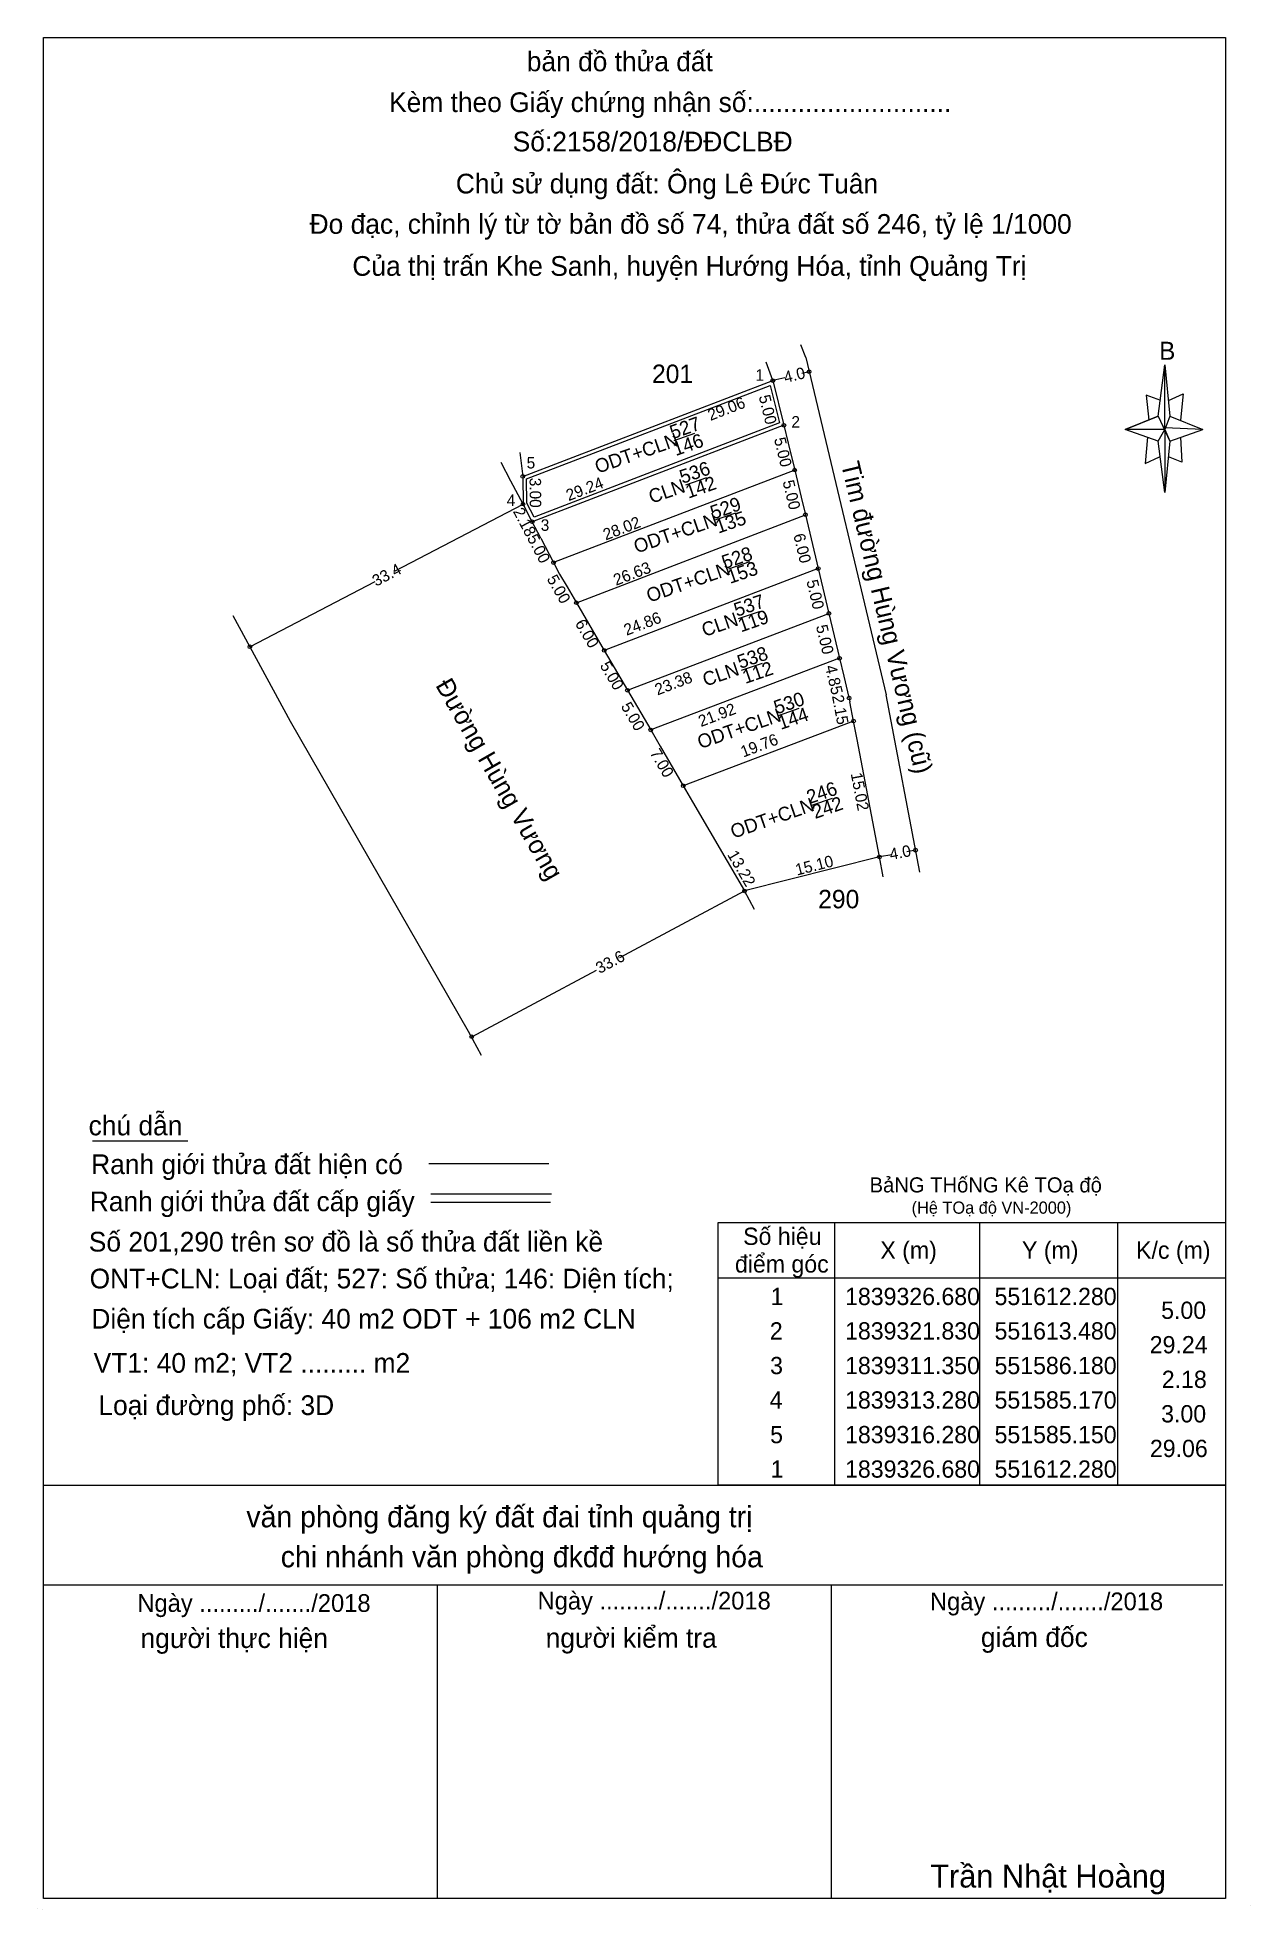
# Model space of a CAD drawing. Extents: x 549542 to 551639, y 1839142 to 1839580.
# Drawn here: x 549717.1 to 549848.7, y 1839143.2 to 1839346.4 of the extents above; entities that cross this region are included whole.
import ezdxf

# ---------------------------------------------------------------- set-up
doc = ezdxf.new("R2010")
doc.units = 0
for name, color, linetype in [('Level 1', 7, 'Continuous'), ('Level 10', 7, 'Continuous'), ('Level 17', 7, 'Continuous'), ('Level 5', 7, 'Continuous'), ('Level 55', 7, 'Continuous'), ('Level 6', 7, 'Continuous'), ('Level 63', 7, 'Continuous')]:
    doc.layers.add(name, color=color, linetype=linetype)

msp = doc.modelspace()

# ---------------------------------------------------------------- texts
at = {"layer": 'Level 1'}
for s, height, p in [('527', 1.499, (549786.02, 1839302.78)), ('ODT+CLN', 1.499, (549777.89, 1839299.04)), ('146', 1.499, (549786.35, 1839300.95)), ('536', 1.499, (549787.08, 1839297.93)), ('CLN', 1.499, (549783.73, 1839295.78)), ('142', 1.499, (549787.73, 1839296.33)), ('529', 1.499, (549790.42, 1839294.06)), ('ODT+CLN', 1.499, (549782.11, 1839290.37)), ('135', 1.499, (549790.98, 1839292.53)), ('528', 1.5, (549791.66, 1839288.67)), ('ODT+CLN', 1.499, (549783.49, 1839285.04)), ('153', 1.5, (549792.25, 1839287.07)), ('537', 1.499, (549792.98, 1839283.49)), ('CLN', 1.499, (549789.48, 1839281.31)), ('119', 1.499, (549793.43, 1839281.81)), ('538', 1.499, (549793.35, 1839277.84)), ('CLN', 1.499, (549789.58, 1839275.92)), ('112', 1.499, (549793.91, 1839276.21)), ('ODT+CLN', 1.499, (549789.02, 1839269.14)), ('530', 1.499, (549797.31, 1839272.9)), ('144', 1.499, (549797.75, 1839271.22)), ('246', 1.5, (549800.86, 1839263.16)), ('ODT+CLN', 1.5, (549792.61, 1839259.41)), ('242', 1.5, (549801.48, 1839261.55))]:
    msp.add_text(s, height=height, rotation=19.0872, dxfattribs=at).set_placement(p)
for s, height, p in [('BảNG THốNG Kê TOạ độ ', 1.6387, (549807.39, 1839221.01)), ('(Hệ TOạ độ VN-2000)', 1.3252, (549811.95, 1839218.7))]:
    msp.add_text(s, height=height, dxfattribs=at).set_placement(p)
at = {"layer": 'Level 10'}
for s, p in [('201', (549783.78, 1839308.89)), ('290', (549801.81, 1839251.86))]:
    msp.add_text(s, height=2, dxfattribs=at).set_placement(p)
for s, height, rotation, p in [('4.0', 1.25, 13.8308, (549798.25, 1839308.88)), ('Tim đường Hùng Vương (cũ)', 2, 283.3826, (549804.28, 1839300.11)), ('33.4', 1.25, 27.607, (549753.83, 1839286.76)), ('Đường Hùng Vương', 2, 299.8951, (549760.23, 1839276.08)), ('4.0', 1.25, 10.6902, (549809.68, 1839257.1)), ('33.6', 1.25, 28.1297, (549778.09, 1839244.72))]:
    msp.add_text(s, height=height, rotation=rotation, dxfattribs=at).set_placement(p)
at = {"layer": 'Level 5'}
for s, height, p in [('bản đồ thửa đất', 2.1375, (549770.19, 1839342.74)), ('Kèm theo Giấy chứng nhận số:...........................', 2.1375, (549755.25, 1839338.31)), ('Số:2158/2018/ĐĐCLBĐ', 2.14, (549768.66, 1839334.04)), ('Chủ sử dụng đất: Ông Lê Đức Tuân', 2.14, (549762.49, 1839329.47)), ('Đo đạc, chỉnh lý từ tờ bản đồ số 74, thửa đất số 246, tỷ lệ 1/1000 ', 2.14, (549746.62, 1839325.09)), ('Của thị trấn Khe Sanh, huyện Hướng Hóa, tỉnh Quảng Trị', 2.14, (549751.26, 1839320.53)), ('B', 1.96, (549838.82, 1839311.41)), ('văn phòng đăng ký đất đai tỉnh quảng trị', 2.3084, (549739.76, 1839184.65)), ('chi nhánh văn phòng đkđđ hướng hóa', 2.3084, (549743.49, 1839180.31)), ('Ngày ........./......./2018', 1.9237, (549771.36, 1839175.73)), ('Ngày ........./......./2018', 1.9237, (549727.93, 1839175.47)), ('Ngày ........./......./2018', 1.9237, (549813.94, 1839175.65)), ('người thực hiện', 2.14, (549728.27, 1839171.55)), ('người kiểm tra', 2.1375, (549772.24, 1839171.58)), ('giám đốc', 2.138, (549819.47, 1839171.66)), ('Trần Nhật Hoàng', 2.4937, (549813.97, 1839145.54))]:
    msp.add_text(s, height=height, dxfattribs=at).set_placement(p)
at = {"layer": 'Level 6'}
for s, height, p in [('chú dẫn', 2.138, (549722.64, 1839227.21)), ('Ranh giới thửa đất hiện có ', 2.1375, (549722.92, 1839223)), ('Ranh giới thửa đất cấp giấy', 2.1375, (549722.77, 1839218.97)), ('Số 201,290 trên sơ đồ là số thửa đất liền kề', 2.14, (549722.66, 1839214.59)), ('ONT+CLN: Loại đất; 527: Số thửa; 146: Diện tích;', 2.14, (549722.75, 1839210.59)), ('Diện tích cấp Giấy: 40 m2 ODT + 106 m2 CLN', 2.14, (549722.94, 1839206.23)), ('VT1: 40 m2; VT2 ......... m2', 2.14, (549723.19, 1839201.43)), ('Loại đường phố: 3D', 2.14, (549723.7, 1839196.84))]:
    msp.add_text(s, height=height, dxfattribs=at).set_placement(p)
at = {"layer": 'Level 63'}
for s, height, p in [(' 1', 1.25, (549794.54, 1839309.13)), (' 2', 1.25, (549798.44, 1839304.05)), (' 5', 1.25, (549769.71, 1839299.61)), (' 4', 1.25, (549767.55, 1839295.54)), (' 3', 1.25, (549771.24, 1839292.84)), ('Số hiệu', 1.875, (549793.67, 1839215.31)), ('điểm góc', 1.875, (549792.78, 1839212.31)), ('X (m)', 1.875, (549808.56, 1839213.81)), ('Y (m)', 1.875, (549823.93, 1839213.81)), ('K/c (m)', 1.875, (549836.31, 1839213.81)), (' 1', 1.875, (549795.96, 1839208.78)), ('1839326.680', 1.8749, (549804.73, 1839208.78)), ('551612.280', 1.875, (549820.95, 1839208.78)), ('5.00', 1.875, (549839.03, 1839207.28)), (' 2', 1.875, (549795.87, 1839205.04)), ('1839321.830', 1.8749, (549804.73, 1839205.04)), ('551613.480', 1.875, (549820.95, 1839205.04)), ('29.24', 1.875, (549837.79, 1839203.54)), (' 3', 1.875, (549795.9, 1839201.28)), ('1839311.350', 1.8749, (549804.73, 1839201.28)), ('551586.180', 1.875, (549820.95, 1839201.28)), ('2.18', 1.875, (549839.1, 1839199.78)), (' 4', 1.875, (549795.85, 1839197.54)), ('1839313.280', 1.8749, (549804.73, 1839197.54)), ('551585.170', 1.875, (549820.95, 1839197.54)), ('3.00', 1.875, (549839.03, 1839196.04)), (' 5', 1.875, (549795.9, 1839193.78)), ('1839316.280', 1.8749, (549804.73, 1839193.78)), ('551585.150', 1.875, (549820.95, 1839193.78)), ('29.06', 1.875, (549837.81, 1839192.28)), (' 1', 1.875, (549795.96, 1839190.04)), ('1839326.680', 1.8749, (549804.73, 1839190.04)), ('551612.280', 1.875, (549820.95, 1839190.04))]:
    msp.add_text(s, height=height, dxfattribs=at).set_placement(p)
for s, height, rotation, p in [('29.06', 1.25, 20.9738, (549790.12, 1839304.77)), ('5.00', 1.249, 283.8972, (549795.35, 1839307.44)), ('5.00', 1.25, 283.5359, (549797.01, 1839302.83)), ('3.00', 1.25, 270.382, (549770.49, 1839298.6)), ('29.24', 1.25, 21.0009, (549774.74, 1839296.06)), ('5.00', 1.25, 283.5359, (549797.94, 1839298.19)), ('2.18', 1.249, 297.6238, (549768.66, 1839294.96)), ('28.02', 1.25, 21.0155, (549778.76, 1839291.79)), ('5.00', 1.25, 297.5396, (549770.18, 1839292.07)), ('6.00', 1.249, 283.3881, (549799.11, 1839292.39)), ('5.00', 1.25, 299.5886, (549772.32, 1839287.63)), ('26.63', 1.25, 20.9943, (549779.88, 1839286.87)), ('5.00', 1.25, 283.2864, (549800.53, 1839287.38)), ('24.86', 1.249, 20.9283, (549781.01, 1839281.44)), ('6.00', 1.25, 300.3252, (549775.38, 1839282.79)), ('5.00', 1.25, 283.4244, (549801.56, 1839282.49)), ('5.00', 1.249, 300.2564, (549778.08, 1839278.22)), ('23.38', 1.25, 20.8686, (549784.37, 1839274.96)), ('4.85', 1.25, 283.3487, (549802.55, 1839278.11)), ('5.00', 1.249, 300.2564, (549780.36, 1839273.79)), ('21.92', 1.25, 20.8161, (549789.09, 1839271.53)), ('2.15', 1.25, 280.7344, (549803.3, 1839274.91)), ('7.00', 1.25, 300.2623, (549783.5, 1839268.73)), ('19.76', 1.249, 20.7732, (549793.68, 1839268.22)), ('15.02', 1.25, 280.7861, (549805.34, 1839266.47)), ('13.22', 1.25, 300.1909, (549791.91, 1839257.69)), ('15.10', 1.25, 14.1467, (549799.51, 1839255.41))]:
    msp.add_text(s, height=height, rotation=rotation, dxfattribs=at).set_placement(p)

# ---------------------------------------------------------------- linework, layer by layer
at = {"layer": 'Level 1'}
for centre in [(549800.83, 1839310.12), (549740.14, 1839280.25), (549812.38, 1839258.17), (549764.21, 1839237.91)]:
    msp.add_circle(centre, 0.2, dxfattribs=at)
at = {"layer": 'Level 10'}
for p, q in [((549800.47, 1839311.65), (549799.92, 1839313.05)), ((549796.89, 1839309.15), (549796.17, 1839311.14)), ((549800.83, 1839310.12), (549800.04, 1839309.93)), ((549800.47, 1839311.65), (549809.18, 1839275.04)), ((549769.76, 1839298.75), (549796.89, 1839309.15)), ((549798.18, 1839309.47), (549796.89, 1839309.15)), ((549796.89, 1839309.15), (549798.09, 1839304.3)), ((549798.09, 1839304.3), (549798.57, 1839302.35)), ((549798.57, 1839302.35), (549799.26, 1839299.44)), ((549768.47, 1839298.25), (549767.42, 1839300.27)), ((549769.44, 1839301.33), (549769.76, 1839298.75)), ((549769.78, 1839295.75), (549768.47, 1839298.25)), ((549799.26, 1839299.44), (549799.96, 1839296.51)), ((549755.9, 1839288.49), (549769.78, 1839295.75)), ((549770.79, 1839293.82), (549769.78, 1839295.75)), ((549799.96, 1839296.51), (549800.43, 1839294.58)), ((549771.73, 1839292.03), (549770.79, 1839293.82)), ((549800.43, 1839294.58), (549801.82, 1839288.74)), ((549771.73, 1839292.03), (549773.1, 1839289.39)), ((549773.1, 1839289.39), (549773.75, 1839288.15)), ((549773.75, 1839288.15), (549774.57, 1839286.75)), ((549801.82, 1839288.74), (549802.97, 1839283.87)), ((549740.14, 1839280.25), (549753.72, 1839287.35)), ((549774.57, 1839286.75), (549775.57, 1839285.04)), ((549744.54, 1839272.13), (549738.31, 1839283.63)), ((549775.57, 1839285.04), (549778.6, 1839279.86)), ((549802.97, 1839283.87), (549804.13, 1839279.01)), ((549778.6, 1839279.86), (549781.12, 1839275.54)), ((549804.13, 1839279.01), (549804.59, 1839277.05)), ((549781.12, 1839275.54), (549783.64, 1839271.22)), ((549804.59, 1839277.05), (549805.25, 1839274.29)), ((549805.65, 1839272.18), (549805.25, 1839274.29)), ((549812.83, 1839255.77), (549809.18, 1839275.04)), ((549763.88, 1839238.49), (549744.54, 1839272.13)), ((549806.03, 1839270.2), (549805.65, 1839272.18)), ((549783.64, 1839271.22), (549784.65, 1839269.48)), ((549784.65, 1839269.48), (549787.17, 1839265.17)), ((549808.46, 1839257.43), (549806.03, 1839270.2)), ((549787.17, 1839265.17), (549788.18, 1839263.43)), ((549788.18, 1839263.43), (549793.82, 1839253.74)), ((549809.8, 1839257.68), (549808.46, 1839257.43)), ((549808.87, 1839255.26), (549808.46, 1839257.43)), ((549812.38, 1839258.17), (549811.42, 1839257.99)), ((549780.3, 1839246.51), (549793.82, 1839253.74)), ((549794.9, 1839251.72), (549793.82, 1839253.74)), ((549764.21, 1839237.91), (549777.76, 1839245.15)), ((549765.28, 1839235.88), (549763.88, 1839238.49))]:
    msp.add_line(p, q, dxfattribs=at)
for points in [[(549769.76, 1839298.75), (549769.78, 1839295.75)], [(549808.46, 1839257.43), (549793.82, 1839253.74)]]:
    msp.add_lwpolyline(points, dxfattribs=at)
at = {"layer": 'Level 17'}
msp.add_line((549723.07, 1839226.62), (549733.39, 1839226.62), dxfattribs=at)
at = {"layer": 'Level 5'}
for p, q in [((549838.7, 1839305.29), (549839.42, 1839310.85)), ((549838.99, 1839307), (549837.42, 1839307.57)), ((549837.42, 1839307.57), (549837.71, 1839304.86)), ((549839.84, 1839307), (549841.41, 1839307.71)), ((549841.41, 1839307.71), (549841.13, 1839304.86)), ((549838.7, 1839305.29), (549835.14, 1839303.86)), ((549835.14, 1839303.86), (549838.7, 1839305.29)), ((549838.7, 1839302.58), (549835.14, 1839303.86)), ((549839.42, 1839303.86), (549835.14, 1839303.86)), ((549839.42, 1839303.86), (549838.7, 1839305.29)), ((549838.7, 1839305.29), (549839.99, 1839302.58)), ((549843.55, 1839303.86), (549839.42, 1839304.01)), ((549839.42, 1839304.01), (549839.42, 1839303.86)), ((549839.42, 1839303.86), (549839.99, 1839302.58)), ((549839.99, 1839305.29), (549843.55, 1839303.86)), ((549839.99, 1839302.58), (549843.55, 1839303.86)), ((549839.99, 1839302.58), (549843.55, 1839303.86)), ((549837.56, 1839303.01), (549837.28, 1839300.16)), ((549839.99, 1839302.58), (549839.42, 1839297.02)), ((549841.13, 1839303.01), (549841.27, 1839300.3)), ((549837.28, 1839300.16), (549838.85, 1839300.87)), ((549841.27, 1839300.3), (549839.84, 1839300.87)), ((549717.76, 1839189.24), (549846.01, 1839189.24)), ((549717.76, 1839178.41), (549845.72, 1839178.41)), ((549717.76, 1839178.41), (549845.72, 1839178.41)), ((549717.76, 1839178.41), (549845.72, 1839178.41)), ((549717.76, 1839144.35), (549717.76, 1839178.41)), ((549760.51, 1839144.35), (549760.51, 1839178.41)), ((549803.26, 1839144.35), (549803.26, 1839178.41)), ((549717.09, 1839143.26), (549717.09, 1839143.26)), ((549717.09, 1839143.26), (549717.09, 1839143.26)), ((549717.09, 1839143.26), (549717.09, 1839143.26)), ((549846.01, 1839144.35), (549717.76, 1839144.35)), ((549717.66, 1839143.15), (549717.66, 1839143.15)), ((549717.66, 1839143.15), (549717.66, 1839143.15)), ((549717.66, 1839143.15), (549717.66, 1839143.15))]:
    msp.add_line(p, q, dxfattribs=at)
for points in [[(549717.76, 1839346.41), (549846.01, 1839346.41), (549846.01, 1839144.35), (549717.76, 1839144.35)], [(549839.42, 1839310.85), (549839.99, 1839305.29), (549839.42, 1839303.86)], [(549839.42, 1839303.86), (549839.42, 1839297.02), (549838.7, 1839302.58)]]:
    msp.add_lwpolyline(points, close=True, dxfattribs=at)
at = {"layer": 'Level 55'}
for p, q in [((549798.09, 1839304.3), (549770.79, 1839293.82)), ((549799.26, 1839299.44), (549773.1, 1839289.39)), ((549775.57, 1839285.04), (549800.43, 1839294.58)), ((549801.82, 1839288.74), (549778.6, 1839279.86)), ((549781.12, 1839275.54), (549802.97, 1839283.87)), ((549804.13, 1839279.01), (549783.64, 1839271.22)), ((549805.65, 1839272.18), (549787.17, 1839265.17))]:
    msp.add_line(p, q, dxfattribs=at)
msp.add_lwpolyline([(549796.61, 1839308.61), (549797.62, 1839304.55), (549770.98, 1839294.32), (549770.18, 1839295.85), (549770.16, 1839298.48)], close=True, dxfattribs=at)
at = {"layer": 'Level 6'}
for p, q in [((549759.55, 1839224.15), (549772.59, 1839224.15)), ((549759.76, 1839220.85), (549772.87, 1839220.85)), ((549759.76, 1839219.97), (549772.78, 1839219.97)), ((549848.73, 1839143.64), (549848.73, 1839143.64)), ((549848.73, 1839143.64), (549848.73, 1839143.64)), ((549848.73, 1839143.64), (549848.73, 1839143.64))]:
    msp.add_line(p, q, dxfattribs=at)
at = {"layer": 'Level 63'}
for p, q in [((549786.18, 1839302.65), (549788.44, 1839303.43)), ((549787.46, 1839297.85), (549789.72, 1839298.63)), ((549790.63, 1839294.03), (549792.89, 1839294.81)), ((549792.12, 1839288.72), (549794.38, 1839289.5)), ((549793.17, 1839283.31), (549795.43, 1839284.09)), ((549793.5, 1839277.7), (549795.76, 1839278.48)), ((549797.5, 1839272.8), (549799.76, 1839273.58)), ((549801.12, 1839263.05), (549803.38, 1839263.83)), ((549803.57, 1839217.74), (549803.57, 1839189.24)), ((549819.31, 1839217.74), (549819.31, 1839189.24)), ((549834.31, 1839217.74), (549834.31, 1839189.24)), ((549790.97, 1839211.74), (549846.01, 1839211.74))]:
    msp.add_line(p, q, dxfattribs=at)
msp.add_lwpolyline([(549790.97, 1839217.74), (549846.01, 1839217.74), (549846.01, 1839189.24), (549790.97, 1839189.24)], close=True, dxfattribs=at)
for centre in [(549796.89, 1839309.15), (549798.09, 1839304.3), (549769.76, 1839298.75), (549799.26, 1839299.44), (549769.78, 1839295.75), (549770.79, 1839293.82), (549800.43, 1839294.58), (549773.1, 1839289.39), (549801.82, 1839288.74), (549775.57, 1839285.04), (549802.97, 1839283.87), (549778.6, 1839279.86), (549804.13, 1839279.01), (549781.12, 1839275.54), (549805.16, 1839274.68), (549783.64, 1839271.22), (549805.65, 1839272.18), (549787.17, 1839265.17), (549808.46, 1839257.43), (549793.82, 1839253.74)]:
    msp.add_circle(centre, 0.2, dxfattribs=at)

msp.set_redraw_order([(e.dxf.handle, doc.entitydb.next_handle()) for e in msp.query("TEXT MTEXT ATTDEF DIMENSION ARC_DIMENSION")])  # texts and dimensions are drawn at this point

doc.saveas('drawing.dxf')
